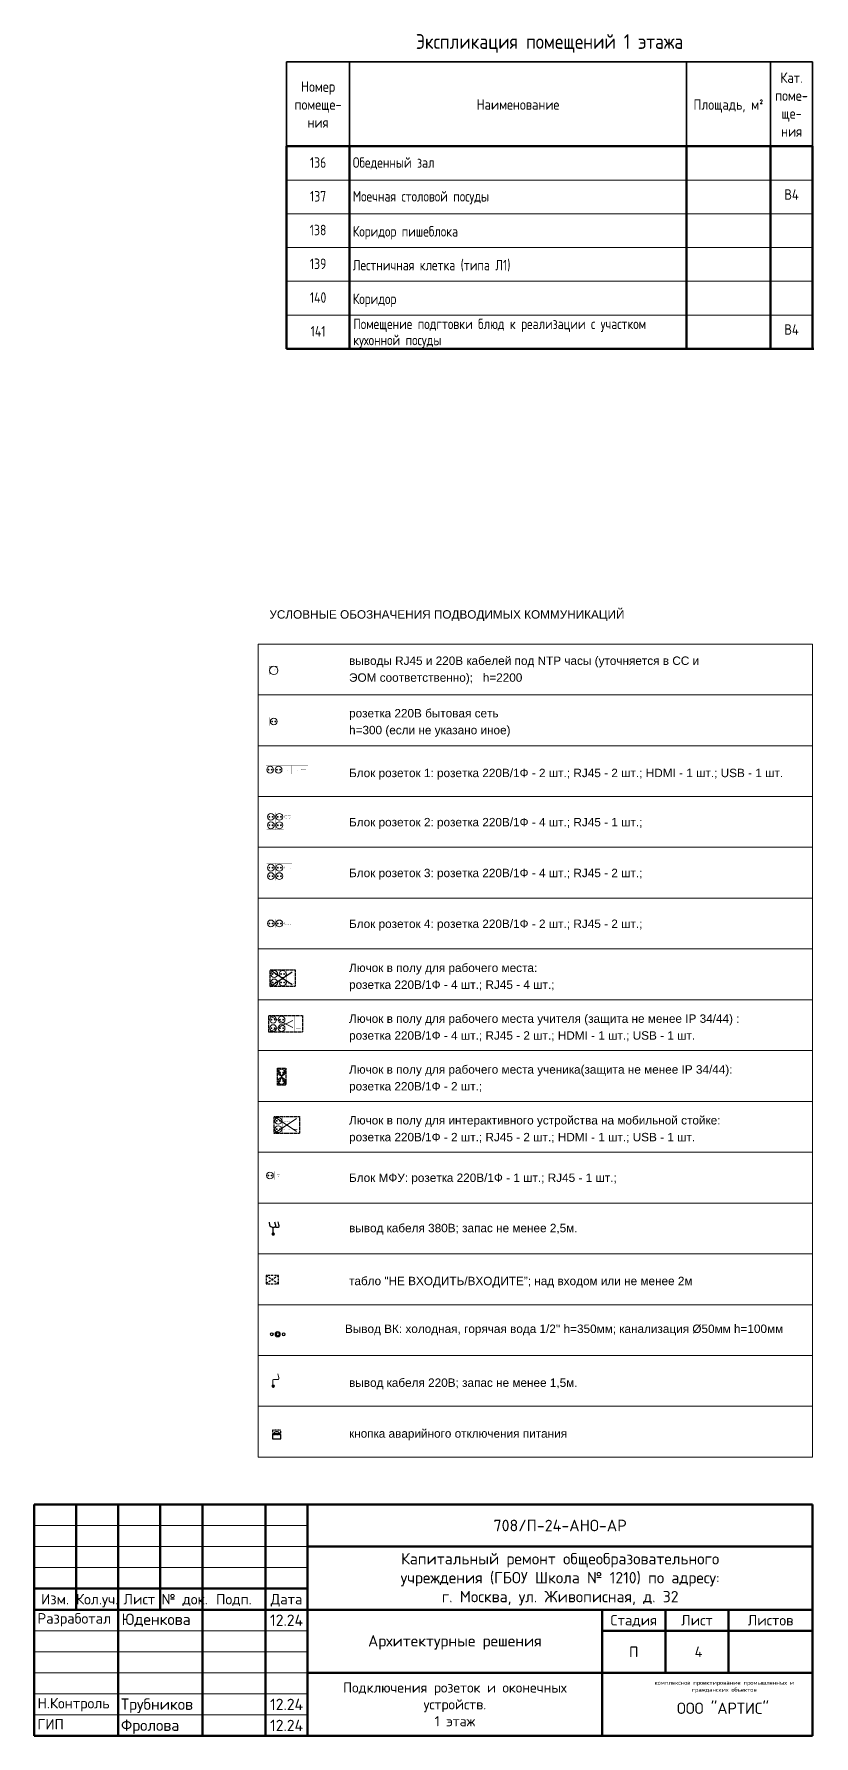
# Model space of a CAD drawing. Header units: millimetres. Extents: x -215207 to 92095, y -30385 to 123050.
# Drawn here: x -10437 to 8095, y 3660 to 44095 of the extents above; entities that cross this region are included whole.
import ezdxf
from ezdxf.enums import TextEntityAlignment as Align

# ---------------------------------------------------------------- set-up
doc = ezdxf.new("R2010")
doc.units = ezdxf.units.MM
for name, pattern in [('Hidden', [7.14375, 4.7625, -2.38125]), ('HIDDEN2', [4.7625, 3.175, -1.5875]), ('SPLOSHNAY', [20, 10, 10]), ('Штрих', [6.35, 3.175, -3.175])]:
    doc.linetypes.add(name, pattern=pattern)
for name, color, linetype in [('0_TX', 62, 'Continuous'), ('_Стадия Р', 230, 'Continuous'), ('ТХ Подключения', 10, 'SPLOSHNAY')]:
    doc.layers.add(name, color=color, linetype=linetype)
for name, color, linetype, lineweight in [('0_TX_EL', 30, 'Continuous', 5), ('0_TX_VK', 5, 'Continuous', 5), ('0_ТХ Р-EL', 30, 'Continuous', 5), ('Графика', 7, 'Continuous', 20), ('ОФ_рамка', 7, 'Continuous', 50), ('Стены', 7, 'Continuous', 18), ('ТХ Подключения СС', 30, 'Continuous', 18)]:
    doc.layers.add(name, color=color, linetype=linetype, lineweight=lineweight)
doc.layers.add('ТХ Подключения ЭОМ', color=7, linetype='Continuous', lineweight=18, true_color=0x003efa)
doc.styles.add('GOST 2.304', font='arial.ttf')
doc.styles.add('GOST 2.304 type A_3', font='GOST2304A.ttf', dxfattribs={"height": 2.5})
doc.styles.add('GOST Common_3', font='GOST_Common.ttf', dxfattribs={"width": 0.9, "height": 2.5})
doc.styles.add('GOST Common_4', font='GOST_Common.ttf', dxfattribs={"width": 0.9, "height": 3.5})
doc.styles.add('PDF ISOCPEUR', font='isocpeur.ttf')

msp = doc.modelspace()

# ---------------------------------------------------------------- texts
at = {"layer": '0_TX', "color": 0, "linetype": 'Continuous', "char_height": 200, "attachment_point": 4, "line_spacing_factor": 1.2, "style": 'GOST 2.304'}
for s, insert, width in [('УСЛОВНЫЕ ОБОЗНАЧЕНИЯ ПОДВОДИМЫХ КОММУНИКАЦИЙ', (-4844.2, 30276.9), 8838.265), ('выводы RJ45 и 220В кабелей под NTP часы (уточняется в СС и ЭОМ соответственно);   h=2200', (-2951.4, 28976), 8838.265), ('розетка 220В бытовая сеть \\Ph=300 (если не указано иное)', (-2951.4, 27728.6), 12991.761), ('Блок розеток 1: розетка 220В/1Ф - 2 шт.; RJ45 - 2 шт.; HDMI - 1 шт.; USB - 1 шт.', (-2951.4, 26509.7), 10394.785), ('Блок розеток 2: розетка 220В/1Ф - 4 шт.; RJ45 - 1 шт.;', (-2951.4, 25340.9), 10394.785), ('Блок розеток 3: розетка 220В/1Ф - 4 шт.; RJ45 - 2 шт.;', (-2951.4, 24133.5), 10394.785), ('Блок розеток 4: розетка 220В/1Ф - 2 шт.; RJ45 - 2 шт.;', (-2951.4, 22926.2), 10394.785), ('Лючок в полу для рабочего места: \\Pрозетка 220В/1Ф - 4 шт.; RJ45 - 4 шт.;', (-2951.4, 21680.2), 10394.785), ('Лючок в полу для рабочего места учителя (защита не менее IP 34/44) :\\Pрозетка 220В/1Ф - 4 шт.; RJ45 - 2 шт.; HDMI - 1 шт.; USB - 1 шт.', (-2951.4, 20472.8), 10394.785), ('Лючок в полу для рабочего места ученика(защита не менее IP 34/44): \\Pрозетка 220В/1Ф - 2 шт.;', (-2951.4, 19265.4), 10394.785), ('Лючок в полу для интерактивного устройства на мобильной стойке:\\Pрозетка 220В/1Ф - 2 шт.; RJ45 - 2 шт.; HDMI - 1 шт.; USB - 1 шт.', (-2951.4, 18058), 10394.785), ('Блок МФУ: розетка 220В/1Ф - 1 шт.; RJ45 - 1 шт.;', (-2951.4, 16892.7), 9610.063), ('вывод кабеля 380В; запас не менее 2,5м.', (-2951.4, 15699.2), 9273.762), ('табло "НЕ ВХОДИТЬ/ВХОДИТЕ”; над входом или не менее 2м', (-2951.4, 14441.3), 9273.762), ("Вывод ВК: холодная, горячая вода 1/2'' h=350мм; канализация %%C50мм h=100мм", (-3048, 13304.2), 10311.127), ('вывод кабеля 220В; запас не менее 1,5м.', (-2951.4, 12024.9), 9273.762), ('кнопка аварийного отключения питания', (-2951.4, 10817.5), 9273.762)]:
    msp.add_mtext(s, dxfattribs=dict(at, insert=insert, width=width))
at = {"layer": 'Графика'}
for s, insert, char_height, width, attachment_point, line_spacing_factor, style in [('Экспликация помещений 1 этажа', (1812.9, 44092.8), 350, 7640.414, 2, 1.022761, 'GOST Common_4'), ('Номер\\Pпомеще-\\Pния', (-3687.5, 42971.1), 250, 1418.025, 2, 1.022761, 'GOST Common_3'), ('Кат.\\Pпоме-\\Pще-\\Pния', (7562.5, 43184.2), 250, 962.447, 2, 1.022761, 'GOST Common_3'), ('Наименование', (1062.5, 42545), 250, 2353.318, 2, 1.022761, 'GOST Common_3'), ('Площадь, м\\fGOST Common|b0|i0|c238|p34|;\\W.9;²', (6062.5, 42545), 250, 2009.372, 2, 1.022761, 'GOST Common_3'), ('136', (-3687.5, 41167.1), 250, 509.601, 2, 0.919238, 'GOST 2.304 type A_3'), ('Обеденный зал ', (-2862.5, 41167.1), 250, 3946.374, 1, 0.919238, 'GOST 2.304 type A_3'), ('137', (-3687.5, 40365.2), 250, 488.368, 2, 0.919238, 'GOST 2.304 type A_3'), ('Моечная столовой посуды', (-2862.5, 40365.2), 250, 7847.231, 1, 0.919238, 'GOST 2.304 type A_3'), ('{\\W0.9;В4}', (7562.5, 40408.1), 250, 184.042, 2, 1.022761, 'GOST Common_3'), ('138', (-3687.5, 39563.4), 250, 509.601, 2, 0.919238, 'GOST 2.304 type A_3'), ('Коридор пишеблока ', (-2862.5, 39532.7), 250, 6168.289, 1, 0.919238, 'GOST 2.304 type A_3'), ('139', (-3687.5, 38761.5), 250, 509.601, 2, 0.919238, 'GOST 2.304 type A_3'), ('Лестничная клетка (типа Л1)', (-2862.5, 38730.9), 250, 6168.289, 1, 0.919238, 'GOST 2.304 type A_3'), ('140', (-3687.5, 37959.7), 250, 509.601, 2, 0.919238, 'GOST 2.304 type A_3'), ('Коридор ', (-2862.5, 37929.1), 250, 6168.289, 1, 0.919238, 'GOST 2.304 type A_3'), ('Помещение подгтовки блюд к реализации с участком кухонной посуды', (-2851.3, 37333.9), 250, 8072.516, 1, 0.919238, 'GOST 2.304 type A_3'), ('{\\W0.9;В4}', (7562.5, 37200.8), 250, 184.042, 2, 1.022761, 'GOST Common_3'), ('141', (-3687.5, 37157.9), 250, 509.601, 2, 0.919238, 'GOST 2.304 type A_3')]:
    msp.add_mtext(s, dxfattribs=dict(at, insert=insert, char_height=char_height, width=width, attachment_point=attachment_point, line_spacing_factor=line_spacing_factor, style=style))
at = {"layer": 'ОФ_рамка', "color": 7, "linetype": 'Continuous', "transparency": 33554687, "insert": (5353.9, 5660.4), "char_height": 250, "width": 1500, "attachment_point": 5, "style": 'PDF ISOCPEUR'}
msp.add_mtext('4', dxfattribs=at)
at = {"layer": 'ОФ_рамка', "lineweight": 15, "ltscale": 100, "transparency": 33554636, "insert": (-436.7, 4410.4), "char_height": 240, "width": 7000, "attachment_point": 5, "style": 'PDF ISOCPEUR'}
msp.add_mtext('Подключения розеток и оконечных \\Pустройств.\\P1 этаж', dxfattribs=at)

# ---------------------------------------------------------------- blocks, each defined once
blk = doc.blocks.new('Штамп Молодогвардейская 12.04.24')
at = {"layer": 'ОФ_рамка', "ltscale": 100, "transparency": 33554636}
for p, q in [((-17120, 8249), (1380, 8249)), ((-17120, 2749), (-17120, 8249)), ((-16120, 8249), (-16120, 5749)), ((-15120, 8249), (-15120, 2749)), ((-14120, 8249), (-14120, 5749)), ((-13120, 8249), (-13120, 2749)), ((-11620, 8249), (-11620, 2749)), ((-10620, 2749), (-10620, 8248)), ((1380, 2749), (1380, 8249)), ((-10620, 7249), (1380, 7249)), ((-17120, 6249), (-10620, 6249)), ((-17120, 5749), (1380, 5749)), ((-2120, 5749), (-2120, 4249)), ((-620, 5749), (-620, 4249)), ((-3620, 5249), (1380, 5249)), ((-10620, 4249), (1380, 4249)), ((-17120, 2749), (1380, 2749))]:
    blk.add_line(p, q, dxfattribs=at)
at = {"layer": 'ОФ_рамка', "lineweight": 15, "ltscale": 100, "transparency": 33554636}
for p, q in [((-17120, 7749), (-10620, 7749)), ((-17120, 7249), (-10620, 7249)), ((-17120, 6749), (-10620, 6749)), ((-17120, 5249), (-10620, 5249)), ((-17120, 4749), (-10620, 4749)), ((-17120, 4249), (-10620, 4249)), ((-17120, 3749), (-10620, 3749)), ((-17120, 3249), (-10620, 3249))]:
    blk.add_line(p, q, dxfattribs=at)
at = {"layer": 'ОФ_рамка', "ltscale": 100, "transparency": 33554636}
blk.add_lwpolyline([(-3620, 5749), (-3620, 2749)], dxfattribs=at)
at = {"layer": '_Стадия Р', "color": 1, "lineweight": 15, "ltscale": 100, "transparency": 33554636, "insert": (-4620, 7749), "char_height": 275, "width": 12000, "attachment_point": 5, "style": 'PDF ISOCPEUR'}
blk.add_mtext('{\\C0;708/П-24-АНО-АР}', dxfattribs=at)
at = {"layer": '_Стадия Р', "color": 7, "linetype": 'Continuous', "transparency": 33554687, "insert": (-2870, 4749), "char_height": 250, "width": 1500, "attachment_point": 5, "style": 'PDF ISOCPEUR'}
blk.add_mtext('П', dxfattribs=at)
at = {"layer": 'ОФ_рамка', "color": 7, "linetype": 'Continuous', "transparency": 33554687, "style": 'PDF ISOCPEUR'}
for s, p in [('Изм.', (-16620, 5999)), ('Кол.уч.', (-15620, 5999)), ('Лист', (-14620, 5999)), (' № док.', (-13620, 5999)), ('Подп.', (-12370, 5999)), ('Дата', (-11120, 5999)), ('Стадия', (-2870, 5499)), ('Лист', (-1370, 5499)), ('Листов', (380, 5499))]:
    blk.add_text(s, height=250, dxfattribs=at).set_placement(p, align=Align.MIDDLE_CENTER)
at = {"layer": 'ОФ_рамка', "color": 7, "transparency": 33554687, "style": 'PDF ISOCPEUR'}
for s, p in [('Разработал', (-17038, 5417)), ('Н.Контроль', (-17038, 3402)), ('ГИП', (-17038, 2902))]:
    blk.add_text(s, height=250, dxfattribs=at).set_placement(p)
at = {"layer": 'ОФ_рамка', "lineweight": 15, "ltscale": 100, "transparency": 33554636, "char_height": 270, "width": 9013.53, "attachment_point": 5, "style": 'PDF ISOCPEUR'}
for s, insert in [('Капитальный ремонт общеобразовательного\\Pучреждения (ГБОУ Школа № 1210) по адресу: \\Pг. Москва, ул. Живописная, д. 32', (-4620, 6473)), ('Архитектурные решения', (-7120, 4973))]:
    blk.add_mtext(s, dxfattribs=dict(at, insert=insert))
at = {"layer": 'ОФ_рамка', "color": 7, "linetype": 'Continuous', "transparency": 33554687, "char_height": 270, "style": 'PDF ISOCPEUR'}
for s, insert, width, attachment_point in [('Юденкова', (-15040, 5499), 2000, 4), ('12.24', (-11120, 5499), 1000, 5), ('Трубников', (-15054, 3468), 2000, 4), ('12.24', (-11120, 3499), 1000, 5), ('Фролова', (-15054, 2968), 2000, 4), ('12.24', (-11120, 2999), 1000, 5)]:
    blk.add_mtext(s, dxfattribs=dict(at, insert=insert, width=width, attachment_point=attachment_point))
at = {"layer": 'ОФ_рамка', "color": 7, "transparency": 33554687, "attachment_point": 5, "style": 'PDF ISOCPEUR'}
for s, insert, char_height, width in [('комплексное проектирование промышленных и гражданских объектов', (-718, 3918), 100, 3141.16), ('ООО "АРТИС"', (-751, 3407), 270, 3189.42)]:
    blk.add_mtext(s, dxfattribs=dict(at, insert=insert, char_height=char_height, width=width))
blk = doc.blocks.new('vk-HCD-tx')
at = {"layer": '0_TX_VK', "color": 1, "true_color": 0xf40000}
for radius in [0.371, 0.275]:
    blk.add_circle((-1.4, 0), radius, dxfattribs=at)
at = {"layer": '0_TX_VK', "color": 7}
for radius in [0.625, 0.434, 0.338]:
    blk.add_circle((0, 0), radius, dxfattribs=at)
at = {"layer": '0_TX_VK', "color": 172, "true_color": 0x0000df}
for radius in [0.371, 0.275]:
    blk.add_circle((1.44, 0), radius, dxfattribs=at)
blk = doc.blocks.new('el-tablo-dandg-tx')
at = {"layer": '0_TX_EL', "color": 1, "lineweight": -3, "true_color": 0xeb0000}
for points in [[(-1.23, 1.99), (-1.48, 1.99), (-1.48, 1.48)], [(-1.48, 1.99), (-1.02, 1.69)], [(-1.48, 1.23), (-1.48, 0.76)], [(-1.48, 0.51), (-1.48, 0), (-1.23, 0)], [(-1.02, 0.3), (-1.48, 0)], [(-0.51, 1.99), (-1.02, 1.99)], [(-1.02, 0), (-0.51, 0)], [(-0.85, 1.57), (-0.42, 1.27)], [(-0.42, 0.72), (-0.85, 0.42)], [(0.25, 1.99), (-0.25, 1.99)], [(-0.25, 0), (0.25, 0)], [(-0.21, 1.14), (0.21, 0.85)], [(0.21, 1.14), (-0.21, 0.85)], [(0.85, 1.57), (0.42, 1.27)], [(0.42, 0.72), (0.85, 0.42)], [(1.02, 1.99), (0.51, 1.99)], [(0.51, 0), (1.02, 0)], [(1.52, 1.99), (1.06, 1.69)], [(1.06, 0.3), (1.52, 0)], [(1.52, 1.48), (1.52, 1.99), (1.27, 1.99)], [(1.27, 0), (1.52, 0), (1.52, 0.51)], [(1.52, 0.76), (1.52, 1.23)]]:
    blk.add_lwpolyline(points, dxfattribs=at)
blk = doc.blocks.new('clockNTPtime')
at = {"layer": '0_ТХ Р-EL', "color": 0, "lineweight": -2, "const_width": 2}
blk.add_lwpolyline([(0, -200), (200, -200), (200, 0), (0, 0)], close=True, dxfattribs=at)
blk.add_lwpolyline([(100, 0), (100, -100), (144, -75), (140, -75), (141, -78), (144, -75)], dxfattribs=at)
at = {"layer": '0_ТХ Р-EL', "color": 0, "lineweight": -2}
blk.add_circle((100, -100), 100, dxfattribs=at)
blk = doc.blocks.new('StR220V')
at = {"layer": '0_ТХ Р-EL', "color": 0, "lineweight": -2, "const_width": 2}
blk.add_lwpolyline([(0, -200), (200, -200), (200, 0), (0, 0)], close=True, dxfattribs=at)
at = {"layer": '0_ТХ Р-EL', "color": 0, "lineweight": -2}
for centre, radius in [((100, -100), 80.5), ((62, -100), 10), ((138, -100), 10)]:
    blk.add_circle(centre, radius, dxfattribs=at)
blk = doc.blocks.new('el-kab-sv-tx')
at = {"color": 0}
blk.add_lwpolyline([(0.76, 1.99), (0.89, 1.57), (0.93, 1.4), (0.93, 1.23), (0.89, 1.1), (0.85, 1.06), (0.8, 1.06), (0.68, 1.06), (0.51, 1.06), (0.34, 1.1), (0.17, 1.1), (0.04, 1.06), (-0.04, 1.02), (-0.04, 0.97), (-0.08, 0.85), (-0.08, 0.68), (-0.04, 0.25)], dxfattribs=at)
at = {"color": 0, "transparency": 33554559}
for points in [[(-0.21, 0.17), (0.08, 0.13), (-0.25, 0.13)], [(-0.25, 0.13), (-0.21, 0.13), (-0.21, 0.13)], [(-0.21, 0.13), (-0.25, 0.13), (-0.17, 0.08)], [(-0.25, 0.13), (-0.17, 0.08), (-0.25, 0.08)], [(0.08, 0.13), (-0.25, 0.13), (0.04, 0)], [(-0.25, 0.13), (0.04, 0), (-0.04, 0)], [(-0.17, 0.08), (-0.25, 0.08), (-0.08, 0.04)], [(-0.25, 0.08), (-0.08, 0.04), (-0.25, 0.04)], [(-0.08, 0.04), (-0.25, 0.04), (-0.04, 0)], [(-0.25, 0.04), (-0.04, 0), (-0.25, 0)], [(-0.25, 0), (0, 0), (0, 0)], [(0, 0), (0, 0), (-0.25, 0)], [(0, 0), (-0.25, 0), (0, -0.04)], [(-0.25, 0), (0, -0.04), (-0.25, -0.04)], [(-0.17, 0.21), (0.13, 0.17), (-0.21, 0.17)], [(0.13, 0.17), (-0.21, 0.17), (0.08, 0.13)], [(-0.13, 0.21), (0.13, 0.21), (-0.17, 0.21)], [(0.13, 0.21), (-0.17, 0.21), (0.13, 0.17)], [(-0.08, 0.25), (0.13, 0.21), (-0.13, 0.21)], [(0.17, 0.21), (0.17, 0.21), (-0.13, 0.21)], [(0.17, 0.21), (-0.13, 0.21), (0.13, 0.21)], [(-0.13, 0.21), (0.17, 0.21), (0.13, 0.21)], [(-0.04, 0.25), (0.08, 0.25), (-0.08, 0.25)], [(0.13, 0.25), (0.13, 0.25), (-0.08, 0.25)], [(0.13, 0.25), (-0.08, 0.25), (0.08, 0.25)], [(0.13, 0.25), (-0.08, 0.25), (0.13, 0.21)], [(0, 0.25), (0.04, 0.25), (-0.04, 0.25)], [(-0.04, 0.25), (0.04, 0.25), (0.04, 0.25)], [(0.04, 0.25), (-0.04, 0.25), (0.08, 0.25)], [(0.04, 0), (0.3, -0.04), (0, -0.04)], [(0.08, 0.13), (0.25, 0.08), (0.04, 0.08)], [(0.25, 0.08), (0.04, 0.08), (0.3, 0)], [(0.04, 0.08), (0.3, 0), (0.04, 0)], [(0.3, 0), (0.04, 0), (0.3, -0.04)], [(0.13, 0.17), (0.25, 0.13), (0.08, 0.13)], [(0.25, 0.13), (0.08, 0.13), (0.25, 0.08)], [(0.17, 0.21), (0.13, 0.21), (0.13, 0.21)], [(0.21, 0.21), (0.21, 0.21), (0.13, 0.21)], [(0.21, 0.21), (0.13, 0.21), (0.17, 0.21)], [(0.21, 0.21), (0.13, 0.21), (0.21, 0.17)], [(0.13, 0.21), (0.21, 0.17), (0.13, 0.17)], [(0.21, 0.17), (0.13, 0.17), (0.25, 0.13)], [(0, -0.04), (-0.25, -0.04), (-0.04, -0.08)], [(-0.25, -0.04), (-0.04, -0.08), (-0.25, -0.08)], [(-0.04, -0.08), (-0.25, -0.08), (-0.08, -0.17)], [(-0.25, -0.08), (-0.08, -0.17), (-0.25, -0.17)], [(-0.25, -0.17), (-0.08, -0.17), (-0.21, -0.17)], [(-0.08, -0.17), (-0.21, -0.17), (-0.13, -0.21)], [(-0.21, -0.17), (-0.13, -0.21), (-0.17, -0.21)], [(-0.13, -0.25), (-0.13, -0.25), (-0.17, -0.21)], [(-0.13, -0.25), (-0.17, -0.21), (-0.13, -0.21)], [(-0.08, -0.17), (0.21, -0.21), (-0.13, -0.21)], [(0.21, -0.21), (-0.13, -0.21), (0.17, -0.25)], [(-0.13, -0.21), (0.17, -0.25), (-0.13, -0.25)], [(-0.13, -0.25), (0.17, -0.25), (0.17, -0.25)], [(0.17, -0.25), (0.17, -0.25), (-0.13, -0.25)], [(0.17, -0.25), (-0.13, -0.25), (0.13, -0.25)], [(-0.13, -0.25), (0.13, -0.25), (-0.08, -0.25)], [(-0.04, -0.08), (0.25, -0.13), (-0.08, -0.13)], [(0.25, -0.13), (-0.08, -0.13), (0.21, -0.17)], [(-0.08, -0.13), (0.21, -0.17), (-0.08, -0.17)], [(0.21, -0.17), (-0.08, -0.17), (0.21, -0.21)], [(0.13, -0.25), (-0.08, -0.25), (0.08, -0.3)], [(-0.08, -0.25), (0.08, -0.3), (-0.08, -0.3)], [(0.08, -0.3), (-0.08, -0.3), (0.04, -0.3)], [(-0.08, -0.3), (0.04, -0.3), (-0.04, -0.3)], [(0, -0.04), (0.25, -0.08), (-0.04, -0.08)], [(0.25, -0.08), (-0.04, -0.08), (0.25, -0.13)], [(0.04, -0.3), (-0.04, -0.3), (0, -0.3)], [(-0.04, -0.3), (0.04, -0.3), (0.04, -0.3)], [(0.04, -0.3), (0.04, -0.3), (-0.04, -0.3)], [(0.3, -0.04), (0, -0.04), (0.25, -0.08)]]:
    blk.add_solid(points, dxfattribs=at)
blk = doc.blocks.new('3F380Kabel')
at = {"layer": '0_TX_EL', "color": 0, "lineweight": -3}
for points in [[(27, 323), (45, 262), (51, 238), (51, 213), (45, 195), (39, 189), (33, 189), (14, 186), (-6, 177), (-34, 195), (-48, 201), (-53, 201), (-63, 209), (-70, 211), (-71, 217), (-81, 240), (-89, 309)], [(110, 317), (128, 256), (134, 232), (134, 207), (128, 189), (122, 183), (116, 183), (98, 183), (73, 183), (49, 189), (25, 188), (6, 183), (-6, 177), (-6, 171), (-12, 152), (-12, 128), (-6, 67)]]:
    blk.add_lwpolyline(points, dxfattribs=at)
at = {"layer": '0_TX_EL', "color": 0, "transparency": 33554559}
for points in [[(-30, 55), (12, 49), (-37, 49)], [(-37, 49), (-30, 49), (-30, 49)], [(-30, 49), (-37, 49), (-24, 43)], [(-37, 49), (-24, 43), (-37, 43)], [(12, 49), (-37, 49), (6, 30)], [(-37, 49), (6, 30), (-6, 30)], [(-24, 43), (-37, 43), (-12, 37)], [(-37, 43), (-12, 37), (-37, 37)], [(-12, 37), (-37, 37), (-6, 30)], [(-37, 37), (-6, 30), (-37, 30)], [(-37, 30), (0, 30), (0, 30)], [(0, 30), (0, 30), (-37, 30)], [(0, 30), (-37, 30), (0, 24)], [(-37, 30), (0, 24), (-37, 24)], [(0, 24), (-37, 24), (-6, 18)], [(-37, 24), (-6, 18), (-37, 18)], [(-6, 18), (-37, 18), (-12, 6)], [(-37, 18), (-12, 6), (-37, 6)], [(-37, 6), (-12, 6), (-30, 6)], [(-24, 61), (18, 55), (-30, 55)], [(18, 55), (-30, 55), (12, 49)], [(-12, 6), (-30, 6), (-18, 0)], [(-30, 6), (-18, 0), (-24, 0)], [(-18, 61), (18, 61), (-24, 61)], [(18, 61), (-24, 61), (18, 55)], [(-18, -6), (-18, -6), (-24, 0)], [(-18, -6), (-24, 0), (-18, 0)], [(-12, 67), (18, 61), (-18, 61)], [(24, 61), (24, 61), (-18, 61)], [(24, 61), (-18, 61), (18, 61)], [(-18, 61), (24, 61), (18, 61)], [(-12, 6), (30, 0), (-18, 0)], [(30, 0), (-18, 0), (24, -6)], [(-18, 0), (24, -6), (-18, -6)], [(-6, 67), (12, 67), (-12, 67)], [(18, 67), (18, 67), (-12, 67)], [(18, 67), (-12, 67), (12, 67)], [(18, 67), (-12, 67), (18, 61)], [(-6, 18), (37, 12), (-12, 12)], [(37, 12), (-12, 12), (30, 6)], [(-12, 12), (30, 6), (-12, 6)], [(30, 6), (-12, 6), (30, 0)], [(0, 67), (6, 67), (-6, 67)], [(-6, 67), (6, 67), (6, 67)], [(6, 67), (-6, 67), (12, 67)], [(0, 24), (37, 18), (-6, 18)], [(37, 18), (-6, 18), (37, 12)], [(6, 30), (43, 24), (0, 24)], [(43, 24), (0, 24), (37, 18)], [(12, 49), (37, 43), (6, 43)], [(37, 43), (6, 43), (43, 30)], [(6, 43), (43, 30), (6, 30)], [(43, 30), (6, 30), (43, 24)], [(18, 55), (37, 49), (12, 49)], [(37, 49), (12, 49), (37, 43)], [(24, 61), (18, 61), (18, 61)], [(30, 61), (30, 61), (18, 61)], [(30, 61), (18, 61), (24, 61)], [(30, 61), (18, 61), (30, 55)], [(18, 61), (30, 55), (18, 55)], [(30, 55), (18, 55), (37, 49)], [(-18, -6), (24, -6), (24, -6)], [(24, -6), (24, -6), (-18, -6)], [(24, -6), (-18, -6), (18, -6)], [(-18, -6), (18, -6), (-12, -6)], [(18, -6), (-12, -6), (12, -12)], [(-12, -6), (12, -12), (-12, -12)], [(12, -12), (-12, -12), (6, -12)], [(-12, -12), (6, -12), (-6, -12)], [(6, -12), (-6, -12), (0, -12)], [(-6, -12), (6, -12), (6, -12)], [(6, -12), (6, -12), (-6, -12)]]:
    blk.add_solid(points, dxfattribs=at)
blk = doc.blocks.new('--EO--')
at = {"color": 4}
for points in [[(100, 0), (100, 100), (0, 100), (0, -100), (100, -100), (100, 0)], [(125, 75), (125, -75)]]:
    blk.add_lwpolyline(points, dxfattribs=at)
at = {"color": 1, "linetype": 'Hidden'}
blk.add_lwpolyline([(200, 0), (200, 100), (100, 100), (100, -100), (200, -100), (200, 0)], dxfattribs=at)
at = {"color": 4}
blk.add_lwpolyline([(100, 40), (125, 40), (125, -40), (100, -40)], close=True, dxfattribs=at)
blk.add_arc((75, 0), 90.1, 303.6901, 56.3099, dxfattribs=at)
blk = doc.blocks.new('RJ45x2pozetka')
at = {"layer": '0_ТХ Р-EL', "color": 0, "lineweight": -2, "const_width": 2}
blk.add_lwpolyline([(0, -200), (200, -200), (200, 0), (0, 0)], close=True, dxfattribs=at)
at = {"layer": '0_ТХ Р-EL', "color": 0, "lineweight": -2, "const_width": 1}
for points in [[(30, -117), (30, -75), (92, -75), (92, -117), (79, -117), (79, -125), (72, -125), (72, -131), (50, -131), (50, -125), (43, -125), (43, -117), (30, -117)], [(170, -117), (170, -75), (108, -75), (108, -117), (121, -117), (121, -125), (128, -125), (128, -131), (150, -131), (150, -125), (157, -125), (157, -117), (170, -117)]]:
    blk.add_lwpolyline(points, dxfattribs=at)
blk = doc.blocks.new('HDMI')
at = {"lineweight": -2, "const_width": 2}
blk.add_lwpolyline([(0, -200), (200, -200), (200, 0), (0, 0)], close=True, dxfattribs=at)
at = {"lineweight": -2, "const_width": 1}
for points in [[(30, -107), (30, -85), (170, -85), (170, -107), (157, -107), (157, -115), (150, -115), (150, -121), (50, -121), (50, -115), (43, -115), (43, -107), (30, -107)], [(128, -121), (150, -121), (150, -115), (157, -115), (157, -107), (170, -107), (170, -85)]]:
    blk.add_lwpolyline(points, dxfattribs=at)
blk = doc.blocks.new('USB')
at = {"linetype": 'Continuous', "ltscale": 100}
h = blk.add_hatch(color=7, dxfattribs=at)
h.dxf.hatch_style = 1
h.paths.add_polyline_path([(155, -107), (45, -107), (45, -97), (155, -97)])
at = {"lineweight": -2, "const_width": 2}
blk.add_lwpolyline([(0, -200), (200, -200), (200, 0), (0, 0)], close=True, dxfattribs=at)
at = {"lineweight": -2, "const_width": 1}
for points in [[(155, -107), (45, -107), (45, -85), (155, -85), (155, -107)], [(155, -107), (45, -107), (45, -97), (155, -97), (155, -107)]]:
    blk.add_lwpolyline(points, dxfattribs=at)
blk = doc.blocks.new('Блок розеток 1')
at = {"layer": 'ТХ Подключения СС', "lineweight": 5}
blk.add_blockref('RJ45x2pozetka', (400, 0), dxfattribs=at)
at = {"layer": 'ТХ Подключения СС', "color": 2, "linetype": 'Continuous'}
for name, p in [('HDMI', (600, 0)), ('USB', (800, 0))]:
    blk.add_blockref(name, p, dxfattribs=at)
at = {"layer": 'ТХ Подключения ЭОМ', "color": 150, "lineweight": 5}
for p in [(0, 0), (200, 0)]:
    blk.add_blockref('StR220V', p, dxfattribs=at)
blk = doc.blocks.new('Лючок учителя')
at = {"layer": 'ТХ Подключения ЭОМ', "linetype": 'Штрих', "lineweight": -2, "ltscale": 200}
for p, q in [((0, 0), (800, -400)), ((0, -400), (800, 0))]:
    blk.add_line(p, q, dxfattribs=at)
at = {"layer": 'ТХ Подключения ЭОМ', "linetype": 'Штрих', "lineweight": -3, "ltscale": 3}
blk.add_lwpolyline([(0, 0), (800, 0), (800, -400), (0, -400)], close=True, dxfattribs=at)
at = {"layer": 'ТХ Подключения СС', "lineweight": 5}
blk.add_blockref('RJ45x2pozetka', (400, 0), dxfattribs=at)
at = {"layer": 'ТХ Подключения СС', "color": 2, "linetype": 'Continuous'}
for name, p in [('HDMI', (400, -200)), ('USB', (600, -200))]:
    blk.add_blockref(name, p, dxfattribs=at)
at = {"layer": 'ТХ Подключения ЭОМ', "color": 150, "lineweight": 5}
for p in [(0, 0), (200, 0), (0, -200), (200, -200)]:
    blk.add_blockref('StR220V', p, dxfattribs=at)
blk = doc.blocks.new('Блок МФУ')
at = {"layer": '0_ТХ Р-EL', "color": 6, "lineweight": -2, "const_width": 2}
blk.add_lwpolyline([(200, -200), (400, -200), (400, 0), (200, 0)], close=True, dxfattribs=at)
at = {"layer": '0_ТХ Р-EL', "color": 6, "lineweight": -2, "const_width": 1}
blk.add_lwpolyline([(269, -117), (269, -75), (331, -75), (331, -117), (318, -117), (318, -125), (311, -125), (311, -131), (289, -131), (289, -125), (282, -125), (282, -117), (269, -117)], dxfattribs=at)
at = {"layer": 'ТХ Подключения ЭОМ', "color": 150, "lineweight": 5}
blk.add_blockref('StR220V', (0, 0), dxfattribs=at)
blk = doc.blocks.new('Люк Админ')
at = {"layer": 'ТХ Подключения ЭОМ', "linetype": 'Штрих', "lineweight": -2, "ltscale": 200}
for p, q in [((0, 0), (600, -400)), ((0, -400), (600, 0))]:
    blk.add_line(p, q, dxfattribs=at)
at = {"layer": 'ТХ Подключения ЭОМ', "linetype": 'Штрих', "lineweight": -3, "ltscale": 3}
blk.add_lwpolyline([(0, 0), (600, 0), (600, -400), (0, -400)], close=True, dxfattribs=at)
at = {"layer": 'ТХ Подключения СС', "lineweight": 5}
for p in [(400, 0), (400, -200)]:
    blk.add_blockref('RJ45x2pozetka', p, dxfattribs=at)
at = {"layer": 'ТХ Подключения ЭОМ', "color": 150, "lineweight": 5}
for p in [(0, 0), (200, 0), (0, -200), (200, -200)]:
    blk.add_blockref('StR220V', p, dxfattribs=at)
blk = doc.blocks.new('Блок розеток 4')
at = {"layer": 'ТХ Подключения СС', "lineweight": 5}
blk.add_blockref('RJ45x2pozetka', (400, 0), dxfattribs=at)
at = {"layer": 'ТХ Подключения ЭОМ', "color": 150, "lineweight": 5}
for p in [(0, 0), (200, 0)]:
    blk.add_blockref('StR220V', p, dxfattribs=at)
blk = doc.blocks.new('Лючок 3')
at = {"layer": 'ТХ Подключения ЭОМ', "linetype": 'Штрих', "lineweight": -2, "ltscale": 200}
for p, q in [((171399, -15355), (170999, -15955)), ((170999, -15355), (171399, -15955))]:
    blk.add_line(p, q, dxfattribs=at)
at = {"layer": 'ТХ Подключения ЭОМ', "linetype": 'Штрих', "lineweight": -3, "ltscale": 3}
blk.add_lwpolyline([(171399, -15355), (171399, -15955), (170999, -15955), (170999, -15355)], close=True, dxfattribs=at)
at = {"layer": 'ТХ Подключения СС', "color": 2, "linetype": 'Continuous', "rotation": 270}
for name, p in [('HDMI', (171199, -15555)), ('USB', (171199, -15755))]:
    blk.add_blockref(name, p, dxfattribs=at)
at = {"layer": 'ТХ Подключения СС', "lineweight": 5, "rotation": 270}
blk.add_blockref('RJ45x2pozetka', (171399, -15555), dxfattribs=at)
at = {"layer": 'ТХ Подключения ЭОМ', "color": 150, "lineweight": 5, "rotation": 270}
for p in [(171199, -15355), (171399, -15355)]:
    blk.add_blockref('StR220V', p, dxfattribs=at)

# ---------------------------------------------------------------- linework, layer by layer
at = {"layer": '0_ТХ Р-EL', "color": 0}
for points in [[(-5108.7, 29602.7), (8063.3, 29602.7), (8063.3, 28395.3), (-5108.7, 28395.3)], [(-5108.7, 28395.3), (8063.3, 28395.3), (8063.3, 27187.9), (-5108.7, 27187.9)], [(-5108.7, 27187.9), (8063.3, 27187.9), (8063.3, 25980.5), (-5108.7, 25980.5)], [(-5108.7, 25980.5), (8063.3, 25980.5), (8063.3, 24773.1), (-5108.7, 24773.1)], [(-5108.7, 24773.1), (8063.3, 24773.1), (8063.3, 23565.8), (-5108.7, 23565.8)], [(-5108.7, 23565.8), (8063.3, 23565.8), (8063.3, 22358.4), (-5108.7, 22358.4)], [(-5108.7, 22358.4), (8063.3, 22358.4), (8063.3, 21151), (-5108.7, 21151)], [(-5108.7, 21151), (8063.3, 21151), (8063.3, 19943.6), (-5108.7, 19943.6)], [(-5108.7, 19943.6), (8063.3, 19943.6), (8063.3, 18736.2), (-5108.7, 18736.2)], [(-5108.7, 18736.2), (8063.3, 18736.2), (8063.3, 17528.8), (-5108.7, 17528.8)], [(-5108.7, 17528.8), (8063.3, 17528.8), (8063.3, 16321.5), (-5108.7, 16321.5)], [(-5108.7, 16321.5), (8063.3, 16321.5), (8063.3, 15114.1), (-5108.7, 15114.1)], [(-5108.7, 15114.1), (8063.3, 15114.1), (8063.3, 13906.7), (-5108.7, 13906.7)], [(-5108.7, 13906.7), (8063.3, 13906.7), (8063.3, 12699.3), (-5108.7, 12699.3)], [(-5108.7, 12699.3), (8063.3, 12699.3), (8063.3, 11491.9), (-5108.7, 11491.9)], [(-5108.7, 11491.9), (8063.3, 11491.9), (8063.3, 10284.5), (-5108.7, 10284.5)]]:
    msp.add_lwpolyline(points, close=True, dxfattribs=at)
at = {"layer": 'Графика', "lineweight": 35}
for p, q in [((-4437.5, 43433.7), (-4437.5, 41429.1)), ((-4437.5, 43433.7), (8063.3, 43433.7)), ((-2937.5, 43433.7), (-2937.5, 41429.1)), ((5062.5, 43433.7), (5062.5, 41429.1)), ((7062.5, 43433.7), (7062.5, 41429.1)), ((8062.5, 43433.7), (8062.5, 41429.1))]:
    msp.add_line(p, q, dxfattribs=at)
at = {"layer": 'Графика', "lineweight": 20}
for p, q in [((8063.3, 43433.7), (8063.3, 41429.1)), ((-2937.5, 41429.1), (-4437.5, 41429.1)), ((5062.5, 41429.1), (-2937.5, 41429.1)), ((7062.5, 41429.1), (5062.5, 41429.1)), ((8062.5, 41429.1), (7062.5, 41429.1))]:
    msp.add_line(p, q, dxfattribs=at)
at = {"layer": 'Графика', "lineweight": 50}
for p, q in [((-2937.5, 41429.1), (-4437.5, 41429.1)), ((-4437.5, 41429.1), (-4437.5, 40627.2)), ((5062.5, 41429.1), (-2937.5, 41429.1)), ((-2937.5, 41429.1), (-2937.5, 40627.2)), ((7062.5, 41429.1), (5062.5, 41429.1)), ((5062.5, 41429.1), (5062.5, 40627.2)), ((8062.5, 41429.1), (7062.5, 41429.1)), ((7062.5, 41429.1), (7062.5, 40627.2)), ((8062.5, 41429.1), (8062.5, 40627.2)), ((-4437.5, 40627.2), (-4437.5, 39825.4)), ((-2937.5, 40627.2), (-2937.5, 39825.4)), ((5062.5, 40627.2), (5062.5, 39825.4)), ((7062.5, 40627.2), (7062.5, 39825.4)), ((8062.5, 40627.2), (8062.5, 39825.4)), ((-4437.5, 39825.4), (-4437.5, 39023.5)), ((-2937.5, 39825.4), (-2937.5, 39023.5)), ((5062.5, 39825.4), (5062.5, 39023.5)), ((7062.5, 39825.4), (7062.5, 39023.5)), ((8062.5, 39825.4), (8062.5, 39023.5)), ((-4437.5, 39023.5), (-4437.5, 38221.7)), ((-2937.5, 39023.5), (-2937.5, 38221.7)), ((5062.5, 39023.5), (5062.5, 38221.7)), ((7062.5, 39023.5), (7062.5, 38221.7)), ((8062.5, 39023.5), (8062.5, 38221.7)), ((-4437.5, 38221.7), (-4437.5, 36618)), ((-2937.5, 38221.7), (-2937.5, 36618)), ((5062.5, 38221.7), (5062.5, 36618)), ((7062.5, 38221.7), (7062.5, 36618)), ((8062.5, 38221.7), (8062.5, 36618)), ((8095.1, 36618), (-4437.5, 36618))]:
    msp.add_line(p, q, dxfattribs=at)
at = {"layer": 'Графика', "lineweight": 13}
for p, q in [((-2937.5, 40627.2), (-4437.5, 40627.2)), ((5062.5, 40627.2), (-2937.5, 40627.2)), ((7062.5, 40627.2), (5062.5, 40627.2)), ((8062.5, 40627.2), (7062.5, 40627.2)), ((-2937.5, 39825.4), (-4437.5, 39825.4)), ((5062.5, 39825.4), (-2937.5, 39825.4)), ((7062.5, 39825.4), (5062.5, 39825.4)), ((8062.5, 39825.4), (7062.5, 39825.4)), ((-2937.5, 39023.5), (-4437.5, 39023.5)), ((5062.5, 39023.5), (-2937.5, 39023.5)), ((7062.5, 39023.5), (5062.5, 39023.5)), ((8062.5, 39023.5), (7062.5, 39023.5)), ((-2937.5, 38221.7), (-4437.5, 38221.7)), ((5062.5, 38221.7), (-2937.5, 38221.7)), ((7062.5, 38221.7), (5062.5, 38221.7)), ((8062.5, 38221.7), (7062.5, 38221.7)), ((-2937.5, 37419.9), (-4437.5, 37419.9)), ((5062.5, 37419.9), (-2937.5, 37419.9)), ((7062.5, 37419.9), (5062.5, 37419.9)), ((8062.5, 37419.9), (7062.5, 37419.9))]:
    msp.add_line(p, q, dxfattribs=at)
at = {"layer": 'ТХ Подключения ЭОМ', "linetype": 'Штрих', "lineweight": -2, "ltscale": 200}
for p, q in [((-4455, 19122.7), (-4655, 19522.7)), ((-4455, 19522.7), (-4655, 19122.7))]:
    msp.add_line(p, q, dxfattribs=at)
at = {"layer": 'ТХ Подключения ЭОМ', "linetype": 'Штрих', "lineweight": -3, "ltscale": 3}
msp.add_lwpolyline([(-4455, 19122.7), (-4655, 19122.7), (-4655, 19522.7), (-4455, 19522.7)], close=True, dxfattribs=at)

# ---------------------------------------------------------------- block references
at = {"color": 7, "rotation": 90}
msp.add_blockref('--EO--', (-4671.8, 10721.7), dxfattribs=at)
at = {"layer": '0_TX_VK', "lineweight": 5, "xscale": 100, "yscale": 100, "zscale": 100}
msp.add_blockref('vk-HCD-tx', (-4647.4, 13203.8), dxfattribs=at)
at = {"layer": '0_ТХ Р-EL', "color": 132, "lineweight": 5}
msp.add_blockref('clockNTPtime', (-4841.2, 29076), dxfattribs=at)
at = {"layer": '0_ТХ Р-EL', "color": 150, "lineweight": 5}
msp.add_blockref('StR220V', (-4841.2, 27861.9), dxfattribs=at)
at = {"layer": '0_ТХ Р-EL', "color": 30, "lineweight": 5}
msp.add_blockref('3F380Kabel', (-4753.9, 15555.7), dxfattribs=at)
at = {"layer": '0_ТХ Р-EL', "lineweight": 5, "xscale": 100, "yscale": 100, "zscale": 100}
msp.add_blockref('el-tablo-dandg-tx', (-4776.4, 14404.8), dxfattribs=at)
at = {"layer": '0_ТХ Р-EL', "color": 30, "lineweight": 5, "xscale": 144, "yscale": 144, "zscale": 144}
msp.add_blockref('el-kab-sv-tx', (-4753.9, 11973.7), dxfattribs=at)
at = {"layer": 'ОФ_рамка', "linetype": 'ByBlock'}
msp.add_blockref('Штамп Молодогвардейская 12.04.24', (6683.6, 911.2), dxfattribs=at)
at = {"layer": 'Стены', "color": 2, "linetype": 'Continuous'}
msp.add_blockref('Блок розеток 1', (-4926.8, 26717.2), dxfattribs=at)
at = {"layer": 'Стены', "color": 2, "linetype": 'HIDDEN2'}
for name, p in [('Блок розеток 4', (-4907.9, 23064.6)), ('Лючок учителя', (-4855.3, 20778.1)), ('Блок МФУ', (-4931.4, 17074.9))]:
    msp.add_blockref(name, p, dxfattribs=at)
at = {"layer": 'Стены', "color": 2, "linetype": 'HIDDEN2', "rotation": 90}
msp.add_blockref('Лючок 3', (-20087.3, -153023.3), dxfattribs=at)
at = {"layer": 'ТХ Подключения', "linetype": 'HIDDEN2'}
msp.add_blockref('Люк Админ', (-4829.6, 21862.6), dxfattribs=at)
at = {"layer": 'ТХ Подключения СС', "lineweight": 5}
for p in [(-4507.9, 25596.2), (-4507.9, 24388.8)]:
    msp.add_blockref('RJ45x2pozetka', p, dxfattribs=at)
at = {"layer": 'ТХ Подключения ЭОМ', "color": 150, "lineweight": 5}
for p in [(-4907.9, 25596.2), (-4707.9, 25596.2), (-4907.9, 25396.2), (-4707.9, 25396.2), (-4907.9, 24388.8), (-4707.9, 24388.8), (-4907.9, 24188.8), (-4707.9, 24188.8)]:
    msp.add_blockref('StR220V', p, dxfattribs=at)
at = {"layer": 'ТХ Подключения ЭОМ', "color": 150, "lineweight": 5, "rotation": 180}
for p in [(-4455, 19322.7), (-4455, 19122.7)]:
    msp.add_blockref('StR220V', p, dxfattribs=at)

msp.set_redraw_order([(e.dxf.handle, doc.entitydb.next_handle()) for e in msp.query("TEXT MTEXT ATTDEF DIMENSION ARC_DIMENSION")])  # texts and dimensions are drawn at this point

doc.saveas('drawing.dxf')
